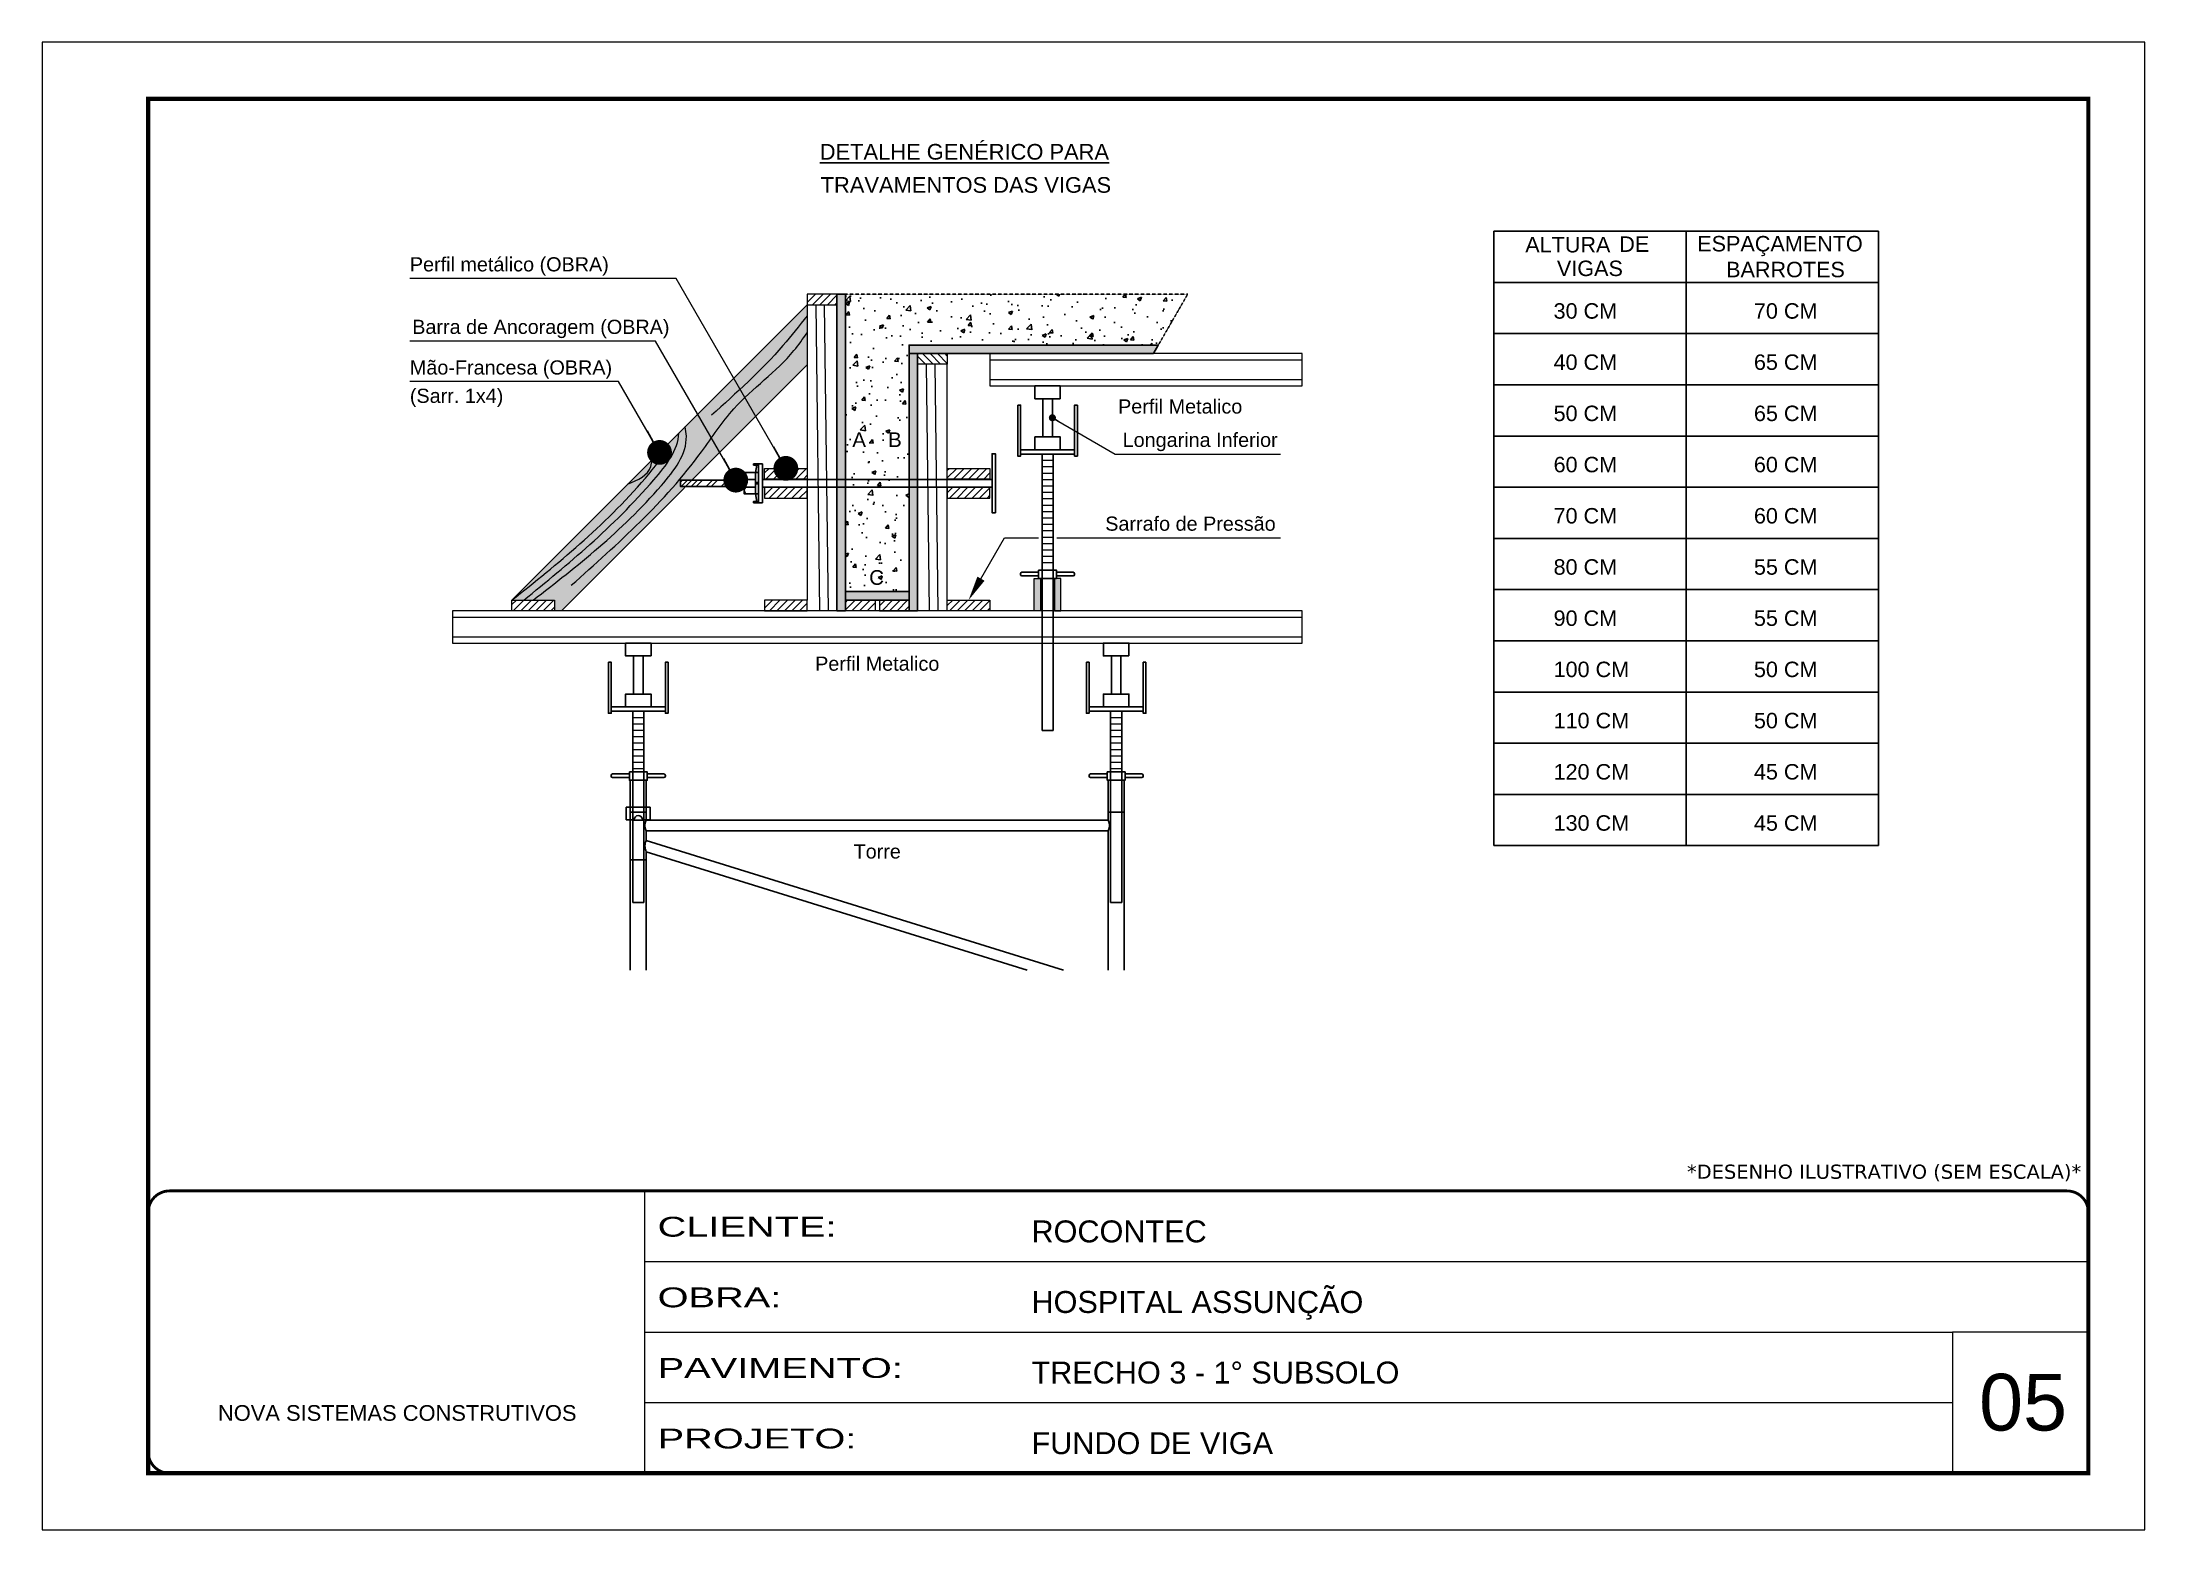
# Model space of a CAD drawing. Extents: x 2815 to 9069, y 548 to 5044.
# Drawn here: x 2815 to 4300, y 2845 to 3895 of the extents above; entities that cross this region are included whole.
import ezdxf
from ezdxf.enums import TextEntityAlignment as Align

# ---------------------------------------------------------------- set-up
doc = ezdxf.new("R2010")
doc.units = 0
for name, pattern in [('CONTINUO', [0]), ('DASHED', [0.75, 0.5, -0.25]), ('HIDDEN', [0.375, 0.25, -0.125])]:
    doc.linetypes.add(name, pattern=pattern)
doc.layers.add('BARRA DE ANCORAGEM', color=251, linetype='Continuous')
doc.layers.add('GARFOS', color=7, linetype='Continuous')
for name, color, linetype, lineweight in [('CARIMBO', 255, 'Continuous', 9), ('CONCRETO', 251, 'Continuous', 25), ('Demarcação 1', 251, 'Continuous', 9), ('Escoras', 2, 'Continuous', 25), ('Folhas', 255, 'Continuous', 9), ('Forcador', 251, 'Continuous', 25), ('Hachura', 251, 'Continuous', 9), ('Madeira', 126, 'Continuous', 18), ('Perfil Metálico', 224, 'Continuous', 18), ('SARRAFO DE PRESSAO', 251, 'DASHED', 9)]:
    doc.layers.add(name, color=color, linetype=linetype, lineweight=lineweight)
doc.layers.add('Demarcação 2', color=254, linetype='Continuous', lineweight=9, true_color=0xe0e0e0)
doc.styles.add('ARIAL', font='arial.ttf')
doc.styles.get("Standard").update_dxf_attribs({"font": 'arial.ttf'})
doc.styles.add('stylellllll', font='verdana.ttf', dxfattribs={"height": 2})
doc.styles.add('Tecnologia', font='')
doc.styles.get('Tecnologia').set_extended_font_data('Forgotten Futurist')
doc.dimstyles.new('3x', dxfattribs={"dimtxt": 10, "dimasz": 5, "dimexe": 7, "dimexo": 5, "dimgap": 4, "dimtad": 1, "dimdec": 4, "dimlfac": 0.3333333333333333, "dimdsep": 46, "dimtxsty": 'Standard', "dimblk": 'DOT', "dimcen": 0.09, "dimclrd": 1, "dimclre": 1, "dimclrt": 2, "dimadec": 0, "dimazin": 2, "dimtfac": 1, "dimtdec": 4, "dimtmove": 0, "dimatfit": 3, "dimldrblk": 'DOT', "dimfxl": 1, "dimtolj": 1, "dimtzin": 0, "dimlwd": 9, "dimlwe": 9, "dimarcsym": 0})
pattern_1 = [(45, (-1925.254075397887, 9434.49364922152), (-2.651650429449553, 2.651650429449553), [])]

msp = doc.modelspace()

# ---------------------------------------------------------------- texts
at = {"color": 0, "linetype": 'Continuous', "ltscale": 5, "style": 'ARIAL'}
for s, p in [('%%UDETALHE GENÉRICO PARA', (3466.814586735822, 3811.978515932163)), ('TRAVAMENTOS DAS VIGAS', (3467.885315502263, 3788.586212027877))]:
    msp.add_text(s, height=11.0592, dxfattribs=at).set_placement(p, align=Align.CENTER)
at = {"layer": 'CARIMBO', "style": 'ARIAL'}
for s, height, p in [('Perfil metálico (OBRA)', 10, (3075.231156563907, 3733.091202319157)), ('Barra de Ancoragem (OBRA)', 10, (3076.909358831381, 3688.974494312826)), ('Mão-Francesa (OBRA)', 10, (3075.231156563907, 3660.307738441357)), ('Longarina Inferior', 10, (3578.558564595351, 3609.199457595628)), ('Sarrafo de Pressão', 10, (3566.280338728331, 3550.087106940047)), ('05', 40, (4183.350495767689, 2915.075524483772))]:
    msp.add_text(s, height=height, dxfattribs=at).set_placement(p)
msp.add_text('(Sarr. 1x4)', height=10, dxfattribs=at).set_placement((3075.231156563907, 3650.307738441357), align=Align.TOP_LEFT)
for s, p in [('Perfil Metalico', (3619.207077518189, 3637.783463330526)), ('Perfil Metalico', (3405.267525820058, 3456.283463330526)), ('Torre', (3405.267525820728, 3323.758463330517))]:
    msp.add_text(s, height=10, dxfattribs=at).set_placement(p, align=Align.MIDDLE_CENTER)
at = {"layer": 'CARIMBO', "color": 0, "linetype": 'Continuous', "style": 'ARIAL'}
for s, p in [('A', (3392.477561290751, 3614.329026564957)), ('B', (3417.767525820058, 3614.329026564957)), ('C', (3404.807553374351, 3517.079026564964))]:
    msp.add_text(s, height=10.36799999896216, dxfattribs=at).set_placement(p, align=Align.MIDDLE_CENTER)
at = {"layer": 'CARIMBO', "style": 'stylellllll'}
msp.add_text('*DESENHO ILUSTRATIVO (SEM ESCALA)*', height=10, dxfattribs=at).set_placement((4255.490253541819, 3092.75030466346), align=Align.RIGHT)
at = {"layer": 'GARFOS', "color": 2, "ltscale": 1.5}
for s, p in [('ALTURA   ', (3862.886055688661, 3746.498338248706)), ('DE', (3929.277301471881, 3746.883041095725)), ('ESPAÇAMENTO', (3984.334495983229, 3747.193549249424)), ('VIGAS', (3885.243043491381, 3729.803958715617)), ('BARROTES', (4004.74256973172, 3728.960414366572)), ('30 CM', (3882.884119568826, 3699.730088567559)), ('70 CM', (4024.358111287202, 3699.730088567559)), ('40 CM', (3882.884119568826, 3663.594022713916)), ('65 CM', (4024.358111287202, 3663.594022713916)), ('50 CM', (3882.884119568826, 3627.457956860236)), ('65 CM', (4024.358111287202, 3627.457956860236)), ('60 CM', (3882.884119568826, 3591.321891006578)), ('60 CM', (4024.358111287202, 3591.321891006578)), ('70 CM', (3882.884119568826, 3555.18582515292)), ('60 CM', (4024.358111287202, 3555.18582515292)), ('80 CM', (3882.884119568826, 3519.049759299255)), ('55 CM', (4024.358111287202, 3519.049759299255)), ('90 CM', (3882.884119568826, 3482.91369344559)), ('55 CM', (4024.358111287202, 3482.91369344559)), ('100 CM', (3882.884119568826, 3446.777627591918)), ('50 CM', (4024.358111287202, 3446.777627591918)), ('110 CM', (3882.884119568826, 3410.641561738246)), ('50 CM', (4024.358111287202, 3410.641561738246)), ('120 CM', (3882.884119568826, 3374.505495884595)), ('45 CM', (4024.358111287202, 3374.505495884595)), ('130 CM', (3882.884119568826, 3338.369430030923)), ('45 CM', (4024.358111287202, 3338.369430030923))]:
    msp.add_text(s, height=10.91015625, dxfattribs=at).set_placement(p)

# ---------------------------------------------------------------- blocks, each defined once
blk = doc.blocks.new('9999999999')
at = {"color": 30, "linetype": 'CONTINUO'}
for p, q in [((98564.56196592061, 34230.20511460536), (98564.56196592061, 34429.44862801626)), ((98564.56196592061, 34379.63774966353), (99583.97835781069, 34379.63774966353)), ((98564.56196592061, 34329.82687131081), (99487.97835781069, 34329.82687131081)), ((99583.97835781069, 34329.82687131081), (99487.97835781069, 34329.82687131081)), ((99487.97835781069, 34329.82687131081), (99487.97835781069, 34230.20511460536)), ((98564.56196592061, 34280.01599295809), (99487.97835781069, 34280.01599295809))]:
    blk.add_line(p, q, dxfattribs=at)
at = {"color": 30, "linetype": 'CONTINUO', "const_width": 2}
blk.add_lwpolyline([(99583.97835781069, 34230.20511460536), (99583.97835781069, 34414.44862801626, 0.4142135623730951), (99568.97835781069, 34429.44862801626), (98228.97835781069, 34429.44862801626, 0.4142135623730951), (98213.97835781069, 34414.44862801626), (98213.97835781069, 34245.20511460536, 0.4142135623730951), (98228.97835781069, 34230.20511460536), (99583.97835781069, 34230.20511460536)], format="xyb", dxfattribs=at)
at = {"layer": 'Folhas'}
blk.add_lwpolyline([(98138.97835781069, 34190.20511460536), (99623.97835781069, 34190.20511460536), (99623.97835781069, 35240.20511460536), (98138.97835781069, 35240.20511460536)], close=True, dxfattribs=at)
at = {"layer": 'Folhas', "color": 30, "const_width": 3}
blk.add_lwpolyline([(98213.97835781069, 34230.20511460536), (99583.97835781069, 34230.20511460536), (99583.97835781069, 35200.20511460536), (98213.97835781069, 35200.20511460536)], close=True, dxfattribs=at)
at = {"color": 7, "linetype": 'Continuous', "ltscale": 5, "style": 'ARIAL'}
for s, height, p in [('ROCONTEC', 15.48288, (98837.6812528586, 34393.12953067552)), ('HOSPITAL ASSUNÇÃO', 15.48288, (98837.6812528586, 34343.3186523228)), ('TRECHO 3 - 1° SUBSOLO', 15.48288, (98837.6812528586, 34293.50777397008)), ('NOVA SISTEMAS CONSTRUTIVOS', 11.0592, (98263.18703214588, 34267.21182737108)), ('FUNDO DE VIGA', 15.48288, (98837.6812528586, 34243.69689561735))]:
    blk.add_text(s, height=height, dxfattribs=at).set_placement(p)
at = {"layer": 'Folhas', "color": 7, "style": 'Tecnologia', "width": 1.5}
for s, p in [('CLIENTE:', (98573.65419061291, 34397.16605924374)), ('OBRA:', (98573.65419061291, 34347.31415840245)), ('PAVIMENTO:', (98573.65419061291, 34297.50328004972)), ('PROJETO:', (98573.65419061291, 34247.692401697))]:
    blk.add_text(s, height=14, dxfattribs=at).set_placement(p)
blk = doc.blocks.new('HT20CT')
at = {"layer": 'Forcador'}
for points in [[(-4, 16), (-4, 20), (4, 20), (4, 16)], [(-1.5, 4), (-1.5, 16), (1.5, 16), (1.5, 4)], [(-4, 0), (-4, 4), (4, 4), (4, 0)]]:
    blk.add_lwpolyline(points, close=True, dxfattribs=at)
blk = doc.blocks.new('_Dot')
at = {"color": 0, "linetype": 'ByBlock', "lineweight": -2}
blk.add_line((-0.5, 0), (-1, 0), dxfattribs=at)
at = {"color": 0, "linetype": 'ByBlock', "const_width": 0.5}
blk.add_lwpolyline([(-0.25, 0, 1), (0.25, 0, 1)], format="xyb", close=True, dxfattribs=at)

# ---------------------------------------------------------------- hatches: boundary and pattern name
at = {"layer": 'CONCRETO', "linetype": 'DASHED', "ltscale": 0.3}
h = msp.add_hatch(dxfattribs=at)
h.set_pattern_fill('AR-CONC', color=256, scale=4, style=0)
h.set_pattern_definition([(49.99999999999999, (-45284.24836739633, -4235.84776627161), (28.69040730403014, -2.510085399303804), [3, -33]), (355, (-45284.24836739633, -4235.84776627161), (-5.55005334452, 30.08768534800047), [2.4, -26.4]), (100.4514, (-45281.85750019635, -4236.05693987161), (23.14037526856086, 27.57758168243814), [2.549607599999979, -28.04568447999983]), (46.18420000000001, (-45284.24836739633, -4227.84776627161), (42.68964194502578, -6.620760573160723), [4.499999999999978, -49.49999999999982]), (96.63559999999997, (-45280.69089759633, -4228.39949855161), (37.38650822194813, 38.96471483601767), [3.824411519999989, -42.06851999999982]), (351.1842, (-45284.24836739633, -4227.84776627161), (37.38647780534509, 38.96474403701298), [3.6, -39.6]), (21, (-45280.24836739633, -4229.84776627161), (23.87628208473847, -16.10475562661355), [3, -33]), (326.0000000000001, (-45280.24836739633, -4229.84776627161), (9.732613276863269, 29.00600180187412), [2.4, -26.4]), (71.4514, (-45278.25867807635, -4231.189830511611), (33.6089051432596, 12.9012198683981), [2.5496076, -28.04568448]), (37.5, (-45284.24836739633, -4235.84776627161), (0.4863942126916267, 13.31575415325246), [0, -26.08, 0, -26.8, 0, -26.5]), (7.5, (-45284.24836739633, -4235.84776627161), (10.52278149768594, 15.77646847529441), [0, -15.28, 0, -25.48, 0, -10.1]), (327.5, (-45293.16836739631, -4235.84776627161), (21.35289744689636, -0.902194869375192), [0, -10, 0, -31.2, 0, -41.4]), (317.5, (-45297.16836739631, -4235.84776627161), (23.32744677369545, 4.004199293292706), [0, -13, 0, -20.72, 0, -29.4])])
h.paths.add_polyline_path([(3382.767525820058, 3717.07902656495), (3382.767525820058, 3507.079026564964), (3427.767525820058, 3507.079026564964), (3427.767525820087, 3681.079026564957), (3603.761580054936, 3681.079026564942), (3624.546189745739, 3717.07902656495)])
h.paths.add_polyline_path([(3410.34514110049, 3606.553026565737), (3425.189910539626, 3606.553026565737), (3425.189910539626, 3622.105026564176), (3410.34514110049, 3622.105026564176)], flags=24)
h.paths.add_polyline_path([(3385.033959654389, 3606.553026565737), (3399.921162927142, 3606.553026565737), (3399.921162927142, 3622.105026564176), (3385.033959654389, 3622.105026564176)], flags=24)
h.paths.add_polyline_path([(3396.897179568882, 3509.037815106015), (3412.717927179849, 3509.037815106015), (3412.717927179849, 3525.120238023913), (3396.897179568882, 3525.120238023913)], flags=24)
at = {"layer": 'Demarcação 1'}
for points in [[(3382.767525820058, 3717.07902656495), (3376.767525820058, 3717.07902656495), (3376.767525820058, 3493.579026564964), (3382.767525820058, 3493.579026564964)], [(3603.761580054936, 3681.079026564942), (3427.767525820087, 3681.079026564942), (3427.767525820087, 3675.079026564957), (3600.297478439807, 3675.079026564957)], [(3433.767525820058, 3675.079026564957), (3427.767525820058, 3675.079026564957), (3427.767525820058, 3493.579026564964), (3433.767525820058, 3493.579026564964)], [(3427.767525820058, 3507.079026564964), (3382.767525820058, 3507.079026564964), (3382.767525820058, 3501.079026564964), (3427.767525820058, 3501.079026564964)]]:
    msp.add_hatch(color=256, dxfattribs=at).paths.add_polyline_path(points)
at = {"layer": 'Demarcação 2'}
msp.add_hatch(color=256, dxfattribs=at).paths.add_polyline_path([(3355.767525820087, 3667.152619693757), (3355.767525820087, 3709.57902656495), (3147.284439324311, 3501.095940069202), (3177.352093341553, 3501.095940069202), (3177.352093341553, 3493.579026564964), (3182.193932691265, 3493.579026564964), (3269.984682307604, 3581.369776181296), (3266.311231833676, 3581.369776181296), (3266.311231833676, 3585.788276948691), (3274.403183075014, 3585.788276948691)])
at = {"layer": 'Hachura'}
h = msp.add_hatch(dxfattribs=at)
h.set_pattern_fill('ANSI31', color=256, scale=30, style=0)
h.set_pattern_definition(pattern_1)
h.paths.add_polyline_path([(3355.767525820087, 3717.07902656495), (3376.767525820058, 3717.07902656495), (3376.767525820058, 3709.57902656495), (3355.767525820087, 3709.57902656495)])
h = msp.add_hatch(dxfattribs=at)
h.set_pattern_fill('ANSI31', color=256, scale=30, style=0)
h.set_pattern_definition([(135, (10916.65696497183, 7990.188706842114), (2.651650429449553, 2.651650429449553), [])])
h.paths.add_polyline_path([(3433.767525820058, 3675.079026564957), (3454.767525820058, 3675.079026564957), (3454.767525820058, 3667.579026564957), (3433.767525820058, 3667.579026564957)])
h = msp.add_hatch(dxfattribs=at)
h.set_pattern_fill('ANSI31', color=256, scale=30, style=0)
h.set_pattern_definition(pattern_1)
h.paths.add_polyline_path([(3355.767525820087, 3586.585791966697), (3355.767525820087, 3594.102705470935), (3325.699871802845, 3594.102705470935), (3325.699871802845, 3586.585791966697)])
h = msp.add_hatch(dxfattribs=at)
h.set_pattern_fill('ANSI31', color=256, scale=30, style=0)
h.set_pattern_definition(pattern_1)
h.paths.add_polyline_path([(3484.835179837272, 3586.585791966704), (3484.835179837272, 3594.102705470942), (3454.767525820029, 3594.102705470942), (3454.767525820029, 3586.585791966704)])
h = msp.add_hatch(dxfattribs=at)
h.set_pattern_fill('ANSI32', color=256, scale=20, angle=90, style=0)
h.set_pattern_definition([(45.00000000000001, (11922.83890432052, -5390.750484855495), (5.303300858899107, -5.303300858899106), []), (45.00000000000001, (11922.83890432052, -5387.214950955494), (5.303300858899107, -5.303300858899106), [])])
h.paths.add_polyline_path([(3266.311231833676, 3581.369776181296), (3266.311231833676, 3585.788276948698), (3311.311231833734, 3585.788276948698), (3311.311231833734, 3581.369776181296)])
h = msp.add_hatch(dxfattribs=at)
h.set_pattern_fill('ANSI31', color=256, scale=30, style=0)
h.set_pattern_definition(pattern_1)
h.paths.add_polyline_path([(3325.699871802845, 3573.055347658971), (3355.767525820087, 3573.055347658971), (3355.767525820087, 3580.572261163209), (3325.699871802845, 3580.572261163209)])
h = msp.add_hatch(dxfattribs=at)
h.set_pattern_fill('ANSI31', color=256, scale=30, style=0)
h.set_pattern_definition(pattern_1)
h.paths.add_polyline_path([(3454.767525820029, 3573.055347658979), (3484.835179837272, 3573.055347658979), (3484.835179837272, 3580.572261163217), (3454.767525820029, 3580.572261163217)])
h = msp.add_hatch(dxfattribs=at)
h.set_pattern_fill('ANSI31', color=256, scale=30, style=0)
h.set_pattern_definition([(45, (-2103.669507876421, 9341.48688381978), (-2.651650429449553, 2.651650429449553), [])])
h.paths.add_polyline_path([(3177.352093341553, 3493.579026564964), (3177.352093341553, 3501.095940069202), (3147.284439324311, 3501.095940069202), (3147.284439324311, 3493.579026564964)])
h = msp.add_hatch(dxfattribs=at)
h.set_pattern_fill('ANSI31', color=256, scale=30, style=0)
h.set_pattern_definition(pattern_1)
h.paths.add_polyline_path([(3325.767525820087, 3493.579026564964), (3355.767525820087, 3493.579026564964), (3355.767525820087, 3501.079026564964), (3325.767525820087, 3501.079026564964)])
h = msp.add_hatch(dxfattribs=at)
h.set_pattern_fill('ANSI31', color=256, scale=30, style=0)
h.set_pattern_definition(pattern_1)
h.paths.add_polyline_path([(3382.767525820058, 3501.079026564964), (3403.767525820029, 3501.079026564964), (3403.767525820029, 3493.579026564964), (3382.767525820058, 3493.579026564964)])
h = msp.add_hatch(dxfattribs=at)
h.set_pattern_fill('ANSI31', color=256, scale=30, style=0)
h.set_pattern_definition(pattern_1)
h.paths.add_polyline_path([(3427.767525820058, 3493.579026564964), (3427.767525820058, 3501.079026564964), (3406.767525820087, 3501.079026564964), (3406.767525820087, 3493.579026564964)])
h = msp.add_hatch(dxfattribs=at)
h.set_pattern_fill('ANSI31', color=256, scale=30, style=0)
h.set_pattern_definition(pattern_1)
h.paths.add_polyline_path([(3484.767525820029, 3501.079026564964), (3454.767525820029, 3501.079026564964), (3454.767525820029, 3493.579026564964), (3484.767525820029, 3493.579026564964)])
at = {"layer": 'Perfil Metálico'}
for points in [[(3516.128009244942, 3493.579026564964), (3520.628009244942, 3493.579026564964), (3520.628009244942, 3516.379026564967), (3516.128009244942, 3516.379026564967)], [(3530.503009244942, 3493.579026564964), (3535.003009244942, 3493.579026564964), (3535.003009244942, 3516.379026564967), (3530.503009244942, 3516.379026564967)]]:
    msp.add_hatch(color=256, dxfattribs=at).paths.add_polyline_path(points)

# ---------------------------------------------------------------- linework, layer by layer
for points in [[(3382.767525820058, 3717.07902656495), (3376.767525820058, 3717.07902656495), (3376.767525820058, 3493.579026564964), (3382.767525820058, 3493.579026564964)], [(3603.761580054936, 3681.079026564942), (3427.767525820087, 3681.079026564942), (3427.767525820087, 3675.079026564957), (3600.297478439807, 3675.079026564957)], [(3433.767525820058, 3675.079026564957), (3427.767525820058, 3675.079026564957), (3427.767525820058, 3493.579026564964), (3433.767525820058, 3493.579026564964)], [(3427.767525820058, 3507.079026564964), (3382.767525820058, 3507.079026564964), (3382.767525820058, 3501.079026564964), (3427.767525820058, 3501.079026564964)]]:
    msp.add_lwpolyline(points, close=True)
at = {"layer": 'BARRA DE ANCORAGEM'}
for p, q in [((3319.195614121443, 3591.090477869541), (3320.359759763433, 3596.392678790421)), ((3321.524630817319, 3597.276378943899), (3321.524630817319, 3569.881674186059)), ((3454.759156502402, 3586.242571105483), (3355.767525820087, 3586.242571105476)), ((3454.759156502402, 3580.915482024438), (3355.767525820087, 3580.915482024438)), ((3319.195614121443, 3576.067575260409), (3320.359759763433, 3570.765374339536))]:
    msp.add_line(p, q, dxfattribs=at)
at = {"layer": 'BARRA DE ANCORAGEM', "linetype": 'HIDDEN'}
for p, q in [((3355.767525820087, 3586.242571105476), (3324.199871802845, 3586.242571105476)), ((3355.767525820087, 3580.915482024438), (3324.199871802845, 3580.915482024438)), ((3454.759156502402, 3586.242571105483), (3486.335179837272, 3586.242571105483)), ((3454.759156502402, 3580.915482024438), (3486.335179837272, 3580.915482024438))]:
    msp.add_line(p, q, dxfattribs=at)
at = {"layer": 'BARRA DE ANCORAGEM', "flags": 128}
for points in [[(3321.524630817261, 3597.276378943913), (3317.965689678207, 3597.276378943848), (3317.965689678207, 3596.392678790421), (3321.524630817261, 3596.392678790421)], [(3324.199871802845, 3569.881674186037), (3324.199871802845, 3597.276378943913), (3321.524630817261, 3597.276378943913), (3321.524630817261, 3569.881674186037)], [(3488.734999285978, 3562.776556376078), (3488.734999285978, 3604.381496753858), (3486.335179837272, 3604.381496753843), (3486.335179837272, 3562.776556376078)], [(3311.311231833734, 3585.788276948698), (3266.311231833676, 3585.788276948691), (3266.311231833676, 3581.369776181296), (3311.311231833734, 3581.369776181296)], [(3321.524630817261, 3591.090477869541), (3319.195614121443, 3591.090477869541), (3319.195614121443, 3576.067575260409), (3321.524630817261, 3576.067575260409)], [(3321.524630817261, 3570.765374339529), (3317.965689678207, 3570.765374339529), (3317.965689678207, 3569.881674186037), (3321.524630817261, 3569.881674186037)]]:
    msp.add_lwpolyline(points, close=True, dxfattribs=at)
for points in [[(3319.195614121443, 3586.230127025411), (3313.078632140645, 3586.230127025411, -0.7297960342994486), (3313.078632140645, 3591.090477869541, -0.7297960342994486)], [(3319.195614121443, 3580.927926104532), (3313.078632140645, 3580.927926104532, -0.6666666666662623), (3313.078632140645, 3586.230127025411, -0.6666666666662623)]]:
    msp.add_lwpolyline(points, format="xyb", dxfattribs=at)
for points in [[(3319.195614121443, 3576.067575260409), (3311.311231833676, 3576.067575260409), (3311.311231833676, 3591.090477869541), (3319.195614121443, 3591.090477869541)], [(3319.195614121443, 3583.137176488265), (3321.524630817261, 3583.137176488265), (3321.524630817261, 3584.020876641728), (3319.195614121443, 3584.020876641728), (3319.195614121443, 3583.137176488265), (3319.195614121443, 3584.020876641728)]]:
    msp.add_lwpolyline(points, dxfattribs=at)
at = {"layer": 'BARRA DE ANCORAGEM'}
msp.add_arc((3313.856834862291, 3578.497750682488), 2.551735107341757, 107.7563605991619, 252.2436393992499, dxfattribs=at)
at = {"layer": 'CONCRETO', "linetype": 'DASHED', "ltscale": 0.3}
for p, q in [((3624.546189745768, 3717.07902656495), (3382.767525820058, 3717.07902656495)), ((3624.546189745768, 3717.079026564957), (3603.761580054936, 3681.079026564942))]:
    msp.add_line(p, q, dxfattribs=at)
at = {"layer": 'Escoras'}
for p, q in [((3531.190509244942, 3516.379026564967), (3519.940509244942, 3516.379026564967)), ((3230.892525820669, 3374.029026565121), (3230.892525820669, 3239.934839649949)), ((3242.142525820058, 3374.029026565121), (3230.892525820058, 3374.029026565121)), ((3242.142525820058, 3351.529026565121), (3242.142525820058, 3374.029026565121)), ((3579.642525820058, 3374.029026564954), (3568.392525820058, 3374.029026564954)), ((3568.392525820058, 3374.029026564954), (3568.392525820058, 3351.529026564954)), ((3579.642525820669, 3374.029026564954), (3579.642525820669, 3239.934839649949)), ((3228.080025820058, 3354.904026565129), (3244.955025820058, 3354.904026565129)), ((3228.080025820058, 3346.129026565134), (3228.080025820058, 3354.904026565129)), ((3228.080025820058, 3346.129026565134), (3233.592525820041, 3346.129026565134)), ((3230.892525820058, 3351.529026564954), (3242.142525820058, 3351.529026564954)), ((3240.455025820058, 3354.881571796142), (3232.580025820058, 3354.881571796142)), ((3240.455025820058, 3345.848571796131), (3232.580025820058, 3345.848571796131)), ((3239.442525820047, 3346.129026565134), (3244.955025820058, 3346.129026565134)), ((3242.142525820058, 3345.904026564954), (3242.142525820058, 3351.529026564954)), ((3568.392525820058, 3345.904026564954), (3242.142525820058, 3345.904026564954)), ((3244.955025820058, 3354.904026565129), (3244.955025820058, 3346.12902656512)), ((3568.392525820058, 3351.529026564954), (3579.642525820058, 3351.529026564954)), ((3568.392525820058, 3345.904026564954), (3568.392525820058, 3351.529026564954)), ((3568.392525821368, 3338.254026564945), (3242.142525820058, 3338.254026564945)), ((3242.142525819156, 3331.898819860276), (3242.142525820058, 3338.254026564945)), ((3536.908579729552, 3239.934839649957), (3242.142525820058, 3331.413959832863)), ((3568.392525820058, 3239.934839649949), (3568.392525820058, 3338.254026564807)), ((3230.892525820058, 3317.779026564954), (3242.142525820058, 3317.779026564954)), ((3511.098794764457, 3239.934839649957), (3242.142525820058, 3323.404026567479)), ((3242.142525820058, 3317.779026564954), (3242.142525820058, 3323.404026567479)), ((3242.142525820058, 3317.779026564954), (3242.142525820058, 3239.934839649949))]:
    msp.add_line(p, q, dxfattribs=at)
for centre, radius, start, end in [((3236.517525820058, 3346.129026565134), 2.925, 0, 180), ((3249.712134565631, 3342.079026566077), 8.481132092454251, 153.1920676126883, 206.8079323886284), ((3560.822917074486, 3342.079026566077), 8.481132092454251, 333.1920676113716, 26.80793238731166), ((3251.554093128038, 3327.651423215474), 10.32559816562314, 155.7105643702052, 204.2894356477361)]:
    msp.add_arc(centre, radius, start, end, dxfattribs=at)
at = {"layer": 'Forcador', "linetype": 'Continuous'}
for p, q in [((3506.440509244942, 3607.279048332189), (3544.690509244942, 3607.279048332189)), ((3506.440509244942, 3604.129048332195), (3544.690509244942, 3604.129048332195)), ((3521.628009244942, 3604.129048332195), (3521.628009244942, 3493.579026564964)), ((3529.503009244942, 3604.129048332195), (3529.503009244942, 3493.579026564964)), ((3506.440509244942, 3519.754026564974), (3506.440509244942, 3519.30402656497)), ((3507.453009244953, 3520.766526564971), (3519.265509244953, 3520.766526564971)), ((3531.865509244959, 3520.766526564971), (3543.678009244959, 3520.766526564971)), ((3544.690509244942, 3519.754026564974), (3544.690509244942, 3519.30402656497)), ((3507.453009244953, 3518.29152656498), (3519.265509244953, 3518.291526564966)), ((3531.865509244959, 3518.291526564966), (3543.678009244959, 3518.291526564966)), ((3521.628009244942, 3470.779026564961), (3521.628009244942, 3409.129048332195)), ((3529.503009244942, 3470.779026564961), (3529.503009244942, 3409.129048332195)), ((3217.392525820058, 3425.779048332364), (3255.642525820058, 3425.779048332364)), ((3217.392525820058, 3422.629048332355), (3255.642525820058, 3422.629048332355)), ((3232.580025820058, 3422.629048332355), (3232.580025820058, 3287.629048332355)), ((3240.455025820058, 3422.629048332355), (3240.455025820058, 3287.629048332355)), ((3554.892525820058, 3425.779048332204), (3593.142525820058, 3425.779048332204)), ((3554.892525820058, 3422.629048332202), (3593.142525820058, 3422.629048332202)), ((3570.080025820058, 3422.629048332202), (3570.080025820058, 3287.629048332202)), ((3577.955025820058, 3422.629048332202), (3577.955025820058, 3287.629048332202)), ((3521.628009244942, 3409.129048332195), (3529.503009244942, 3409.129048332195)), ((3217.392525820058, 3377.404026565129), (3217.392525820058, 3376.954026565124)), ((3218.405025820041, 3378.416526565133), (3230.217525820041, 3378.416526565133)), ((3218.405025820041, 3375.941526565134), (3230.217525820041, 3375.94152656512)), ((3242.817525820076, 3378.416526565133), (3254.630025820076, 3378.416526565133)), ((3242.817525820076, 3375.94152656512), (3254.630025820076, 3375.94152656512)), ((3255.642525820058, 3377.404026565129), (3255.642525820058, 3376.954026565124)), ((3554.892525820058, 3377.404026564969), (3554.892525820058, 3376.954026564964)), ((3555.905025820041, 3378.416526564958), (3567.717525820041, 3378.416526564958)), ((3555.905025820041, 3375.941526564967), (3567.717525820041, 3375.94152656496)), ((3580.317525820076, 3378.416526564958), (3592.130025820076, 3378.416526564958)), ((3580.317525820076, 3375.94152656496), (3592.130025820076, 3375.94152656496)), ((3593.142525820058, 3377.404026564969), (3593.142525820058, 3376.954026564964)), ((3232.580025820058, 3287.629048332355), (3240.455025820058, 3287.629048332355)), ((3570.080025820058, 3287.629048332202), (3577.955025820058, 3287.629048332202))]:
    msp.add_line(p, q, dxfattribs=at)
at = {"layer": 'Forcador', "linetype": 'HIDDEN'}
for p, q in [((3521.628009244942, 3493.579026564964), (3521.628009244942, 3470.779026564961)), ((3529.503009244942, 3493.579026564964), (3529.503009244942, 3470.779026564961))]:
    msp.add_line(p, q, dxfattribs=at)
at = {"layer": 'Forcador', "linetype": 'Continuous'}
for points in [[(3504.528009244965, 3638.779048332189), (3504.528009244965, 3602.779048332189), (3506.440509244942, 3602.779048332189), (3506.440509244942, 3638.779048332189)], [(3546.603009244948, 3638.779048332189), (3546.603009244948, 3602.779048332189), (3544.690509244942, 3602.779048332189), (3544.690509244942, 3638.779048332189)], [(3519.265509244953, 3522.22902656498), (3519.265509244953, 3516.379026564974), (3531.865509244959, 3516.379026564974), (3531.865509244959, 3522.22902656498)], [(3215.480025820052, 3457.279048332364), (3215.480025820052, 3421.279048332364), (3217.392525820058, 3421.279048332364), (3217.392525820058, 3457.279048332364)], [(3257.555025820064, 3457.279048332364), (3257.555025820064, 3421.279048332364), (3255.642525820058, 3421.279048332364), (3255.642525820058, 3457.279048332364)], [(3552.980025820052, 3457.279048332204), (3552.980025820052, 3421.279048332204), (3554.892525820058, 3421.279048332204), (3554.892525820058, 3457.279048332204)], [(3595.055025820064, 3457.279048332204), (3595.055025820064, 3421.279048332204), (3593.142525820058, 3421.279048332204), (3593.142525820058, 3457.279048332204)], [(3230.217525820041, 3379.879026565134), (3230.217525820041, 3374.029026565129), (3242.817525820076, 3374.029026565129), (3242.817525820076, 3379.879026565134)], [(3567.717525820041, 3379.879026564967), (3567.717525820041, 3374.029026564969), (3580.317525820076, 3374.029026564969), (3580.317525820076, 3379.879026564967)]]:
    msp.add_lwpolyline(points, close=True, dxfattribs=at)
for centre, start, end in [((3507.453009244953, 3519.754026564974), 90, 180), ((3543.678009244959, 3519.754026564974), 0, 90), ((3507.453009244953, 3519.30402656497), 180, 270), ((3543.678009244959, 3519.30402656497), 270, 0), ((3218.405025820041, 3377.404026565129), 90, 180), ((3218.405025820041, 3376.954026565124), 180, 270), ((3254.630025820076, 3377.404026565129), 0, 90), ((3254.630025820076, 3376.954026565124), 270, 0), ((3555.905025820041, 3377.404026564969), 90, 180), ((3555.905025820041, 3376.954026564964), 180, 270), ((3592.130025820076, 3377.404026564969), 0, 90), ((3592.130025820076, 3376.954026564964), 270, 0)]:
    msp.add_arc(centre, 1.0125, start, end, dxfattribs=at)
at = {"layer": 'GARFOS', "color": 2, "ltscale": 1.5}
for p, q in [((3840.688918267111, 3327.833163645549), (3840.688918267111, 3761.46595388953)), ((3840.688918267111, 3761.46595388953), (4112.23015817432, 3761.46595388953)), ((3976.459538220686, 3761.46595388953), (3976.459538220686, 3327.833163645549)), ((4112.23015817432, 3761.46595388953), (4112.23015817432, 3327.833163645549)), ((3840.688918267111, 3725.329888035857), (4112.23015817432, 3725.329888035857)), ((3840.688918267111, 3725.329888035857), (4112.23015817432, 3725.329888035857)), ((3840.688918267111, 3689.193822182214), (4112.23015817432, 3689.193822182214)), ((3840.688918267111, 3653.057756328534), (4112.23015817432, 3653.057756328534)), ((3840.688918267111, 3616.921690474877), (4112.23015817432, 3616.921690474877)), ((3840.688918267111, 3580.785624621204), (4112.23015817432, 3580.785624621204)), ((3840.688918267111, 3544.649558767554), (4112.23015817432, 3544.649558767554)), ((3840.688918267111, 3508.513492913889), (4112.23015817432, 3508.513492913889)), ((3840.688918267111, 3472.377427060216), (4112.23015817432, 3472.377427060216)), ((3840.688918267111, 3436.241361206544), (4112.23015817432, 3436.241361206544)), ((3840.688918267111, 3400.105295352872), (4112.23015817432, 3400.105295352872)), ((3840.688918267111, 3363.969229499199), (4112.23015817432, 3363.969229499199)), ((3840.688918267111, 3327.833163645549), (4112.23015817432, 3327.833163645549))]:
    msp.add_line(p, q, dxfattribs=at)
at = {"layer": 'Hachura'}
for p, q in [((3364.792557956735, 3493.579026564964), (3362.090981527432, 3709.57902656495)), ((3370.792557956735, 3493.579026564964), (3368.090981527432, 3709.57902656495)), ((3442.267251428824, 3493.579026564964), (3440.090981527432, 3667.579026564957)), ((3448.267251428824, 3493.579026564964), (3446.090981527432, 3667.579026564957)), ((3529.503009244942, 3599.612571795967), (3521.628009244942, 3599.612571795967)), ((3529.503009244942, 3595.096071795969), (3521.628009244942, 3595.096071795969)), ((3529.503009244942, 3590.579571795971), (3521.628009244942, 3590.579571795971)), ((3529.503009244942, 3586.063071795973), (3521.628009244942, 3586.063071795973)), ((3529.503009244942, 3581.546571795975), (3521.628009244942, 3581.546571795975)), ((3529.503009244942, 3577.030071795977), (3521.628009244942, 3577.030071795977)), ((3529.503009244942, 3572.51357179598), (3521.628009244942, 3572.51357179598)), ((3529.503009244942, 3567.997071795982), (3521.628009244942, 3567.997071795982)), ((3529.503009244942, 3563.480571795984), (3521.628009244942, 3563.480571795984)), ((3529.503009244942, 3558.964071795986), (3521.628009244942, 3558.964071795986)), ((3529.503009244942, 3554.447571795988), (3521.628009244942, 3554.447571795988)), ((3529.503009244942, 3549.93107179599), (3521.628009244942, 3549.93107179599)), ((3529.503009244942, 3545.414571795992), (3521.628009244942, 3545.414571795992)), ((3529.503009244942, 3540.898071795994), (3521.628009244942, 3540.898071795994)), ((3529.503009244942, 3536.381571795996), (3521.628009244942, 3536.381571795996)), ((3529.503009244942, 3531.865071795998), (3521.628009244942, 3531.865071795998)), ((3529.503009244942, 3527.348571796), (3521.628009244942, 3527.348571796)), ((3240.455025820058, 3418.112571796134), (3232.580025820058, 3418.112571796134)), ((3577.955025820058, 3418.112571795981), (3570.080025820058, 3418.112571795981)), ((3240.455025820058, 3413.596071796136), (3232.580025820058, 3413.596071796136)), ((3240.455025820058, 3409.079571796138), (3232.580025820058, 3409.079571796138)), ((3240.455025820058, 3404.563071796141), (3232.580025820058, 3404.563071796141)), ((3577.955025820058, 3413.596071795984), (3570.080025820058, 3413.596071795984)), ((3577.955025820058, 3409.079571795986), (3570.080025820058, 3409.079571795986)), ((3577.955025820058, 3404.563071795988), (3570.080025820058, 3404.563071795988)), ((3240.455025820058, 3400.046571796143), (3232.580025820058, 3400.046571796143)), ((3240.455025820058, 3395.53007179613), (3232.580025820058, 3395.53007179613)), ((3240.455025820058, 3391.013571796132), (3232.580025820058, 3391.013571796132)), ((3240.455025820058, 3386.497071796134), (3232.580025820058, 3386.497071796134)), ((3577.955025820058, 3400.04657179599), (3570.080025820058, 3400.04657179599)), ((3577.955025820058, 3395.530071795977), (3570.080025820058, 3395.530071795977)), ((3577.955025820058, 3391.01357179598), (3570.080025820058, 3391.01357179598)), ((3577.955025820058, 3386.497071795982), (3570.080025820058, 3386.497071795982)), ((3240.455025820058, 3381.980571796136), (3232.580025820058, 3381.980571796136)), ((3577.955025820058, 3381.980571795984), (3570.080025820058, 3381.980571795984))]:
    msp.add_line(p, q, dxfattribs=at)
at = {"layer": 'Hachura', "color": 1}
for p, q in [((3478.517525820029, 3516.23447113119), (3495.175602871106, 3545.087106940047)), ((3495.175602871106, 3545.087106940047), (3519.128009244942, 3545.087106940047)), ((3532.003009244942, 3545.087106940047), (3690.112994635969, 3545.087106940047))]:
    msp.add_line(p, q, dxfattribs=at)
at = {"layer": 'Hachura'}
for points, knots in [([(3355.767525820087, 3701.782129731613), (3350.191369385105, 3694.696681829275), (3330.045907403284, 3669.098472201362), (3305.729424924365, 3647.313854391033), (3288.143615108766, 3631.559102606924)], [0, 0, 0, 0, 27.02094781870451, 97.62091206399077, 97.62091206399077, 97.62091206399077, 97.62091206399077]), ([(3189.248989981974, 3511.586727534953), (3222.209831065042, 3540.947358624645), (3264.731274707646, 3578.824317439054), (3306.356381909229, 3643.428286027287), (3338.366507829848, 3665.138333715659), (3352.764626574997, 3685.458318851515), (3355.767525820087, 3689.696293902614)], [0, 0, 0, 0, 131.5456656631899, 169.7017255970352, 228.6938412702256, 244.2396040894818, 244.2396040894818, 244.2396040894818, 244.2396040894818]), ([(3162.318266332932, 3501.095940069202), (3193.346173213404, 3525.128267274937), (3234.355309184681, 3556.891446721195), (3272.380287284752, 3606.02989736941), (3270.069966599594, 3621.291658342484), (3269.729466855493, 3623.540967600385)], [0, 0, 0, 0, 121.3907721306536, 160.4404286483551, 167.1904828153767, 167.1904828153767, 167.1904828153767, 167.1904828153767]), ([(3147.284439324311, 3501.095940069202), (3179.515958840635, 3526.828982905457), (3218.737238281578, 3558.142519440285), (3254.433711357208, 3602.718970515264), (3257.452784092715, 3611.264284837585)], [0, 0, 0, 0, 127.7419890025806, 155.4442459493314, 155.4442459493314, 155.4442459493314, 155.4442459493314]), ([(3155.63033477333, 3501.095940069202), (3186.984027278199, 3526.574158001634), (3227.640597016111, 3559.611955511669), (3264.721160135665, 3606.990186976081), (3265.212879108873, 3619.024379853728)], [0, 0, 0, 0, 125.1825811556602, 162.3251978992898, 162.3251978992898, 162.3251978992898, 162.3251978992898]), ([(3229.02782303371, 3582.839323778587), (3236.226972413273, 3586.001132650306), (3245.004181302579, 3589.856012646811), (3245.966585284559, 3598.412704567848), (3246.139616458266, 3599.951117203143)], [0, 0, 0, 0, 20.66359293472132, 25.19306962937832, 25.19306962937832, 25.19306962937832, 25.19306962937832])]:
    msp.add_open_spline(points, degree=3, knots=knots, dxfattribs=at)
at = {"layer": 'Hachura', "color": 1}
msp.add_solid([(3481.043433247742, 3514.776137797854), (3469.767525820029, 3501.079026564964), (3475.991618392316, 3517.692804464526)], dxfattribs=at)
at = {"layer": 'Madeira'}
for p, q in [((3355.767525820087, 3709.57902656495), (3147.284439324311, 3501.095940069202)), ((3355.767525820087, 3709.57902656495), (3355.767525820087, 3501.079026564964)), ((3355.767525820087, 3667.152619693757), (3182.193932691265, 3493.579026564964)), ((3454.767525820029, 3501.079026564964), (3454.767525820058, 3667.579026564957))]:
    msp.add_line(p, q, dxfattribs=at)
for points in [[(3355.767525820087, 3709.57902656495), (3376.767525820058, 3709.57902656495), (3376.767525820058, 3717.07902656495), (3355.767525820087, 3717.07902656495)], [(3454.767525820058, 3667.579026564957), (3433.767525820087, 3667.579026564957), (3433.767525820087, 3675.079026564957), (3454.767525820058, 3675.079026564957)], [(3325.699871802845, 3594.102705470935), (3355.767525820087, 3594.102705470935), (3355.767525820087, 3586.585791966697), (3325.699871802845, 3586.585791966697)], [(3454.767525820029, 3594.102705470942), (3484.835179837272, 3594.102705470942), (3484.835179837272, 3586.585791966704), (3454.767525820029, 3586.585791966704)], [(3325.699871802845, 3573.055347658971), (3355.767525820087, 3573.055347658971), (3355.767525820087, 3580.572261163209), (3325.699871802845, 3580.572261163209)], [(3454.767525820029, 3573.055347658979), (3484.835179837272, 3573.055347658979), (3484.835179837272, 3580.572261163217), (3454.767525820029, 3580.572261163217)], [(3147.284439324311, 3501.095940069202), (3177.352093341553, 3501.095940069202), (3177.352093341553, 3493.579026564964), (3147.284439324311, 3493.579026564964)], [(3325.767525820087, 3493.579026564964), (3355.767525820087, 3493.579026564964), (3355.767525820087, 3501.079026564964), (3325.767525820087, 3501.079026564964)], [(3403.767525820029, 3493.579026564964), (3382.767525820058, 3493.579026564964), (3382.767525820058, 3501.079026564964), (3403.767525820029, 3501.079026564964)], [(3406.767525820087, 3493.579026564964), (3427.767525820058, 3493.579026564964), (3427.767525820058, 3501.079026564964), (3406.767525820087, 3501.079026564964)], [(3484.767525820029, 3493.579026564964), (3454.767525820029, 3493.579026564964), (3454.767525820029, 3501.079026564964), (3484.767525820029, 3501.079026564964)]]:
    msp.add_lwpolyline(points, close=True, dxfattribs=at)
at = {"layer": 'Perfil Metálico'}
for p, q in [((3484.767525820058, 3670.579026564957), (3705.267525820058, 3670.579026564964)), ((3484.767525820058, 3656.779026564954), (3705.267525820058, 3656.779026564961)), ((3105.267525820058, 3489.079026564964), (3705.267525820058, 3489.079026564964)), ((3105.267525820058, 3475.279026564961), (3705.267525820058, 3475.279026564961))]:
    msp.add_line(p, q, dxfattribs=at)
for points in [[(3484.767525820058, 3652.279026564954), (3705.267525820058, 3652.279026564961), (3705.267525820058, 3675.079026564964), (3484.767525820058, 3675.079026564957)], [(3520.628009244942, 3493.579026564964), (3516.128009244942, 3493.579026564964), (3516.128009244942, 3516.379026564967), (3520.628009244942, 3516.379026564967)], [(3530.503009244942, 3493.579026564964), (3535.003009244942, 3493.579026564964), (3535.003009244942, 3516.379026564967), (3530.503009244942, 3516.379026564967)], [(3105.267525820058, 3470.779026564961), (3705.267525820058, 3470.779026564961), (3705.267525820058, 3493.579026564964), (3105.267525820058, 3493.579026564964)]]:
    msp.add_lwpolyline(points, close=True, dxfattribs=at)

# ---------------------------------------------------------------- block references
at = {"layer": 'Forcador', "linetype": 'Continuous', "xscale": -2.25, "yscale": 2.25, "zscale": 2.25}
for p in [(3525.565509244942, 3607.279048332189), (3574.017525820058, 3425.779048332204)]:
    msp.add_blockref('HT20CT', p, dxfattribs=at)
at = {"layer": 'Forcador', "xscale": -2.25, "yscale": 2.25, "zscale": 2.25}
msp.add_blockref('HT20CT', (3236.517525820058, 3425.779048332364), dxfattribs=at)
at = {"layer": 'SARRAFO DE PRESSAO', "color": 6, "linetype": 'ByBlock'}
msp.add_blockref('9999999999', (-95323.48810275063, -31345.27342974252), dxfattribs=at)

msp.set_redraw_order([(e.dxf.handle, doc.entitydb.next_handle()) for e in msp.query("TEXT MTEXT ATTDEF DIMENSION ARC_DIMENSION")])  # texts and dimensions are drawn at this point

# ---------------------------------------------------------------- leaders
msp.add_leader([(3528.940509244942, 3629.779048332189), (3573.245660037497, 3604.199457595628), (3690.112994635969, 3604.199457595628)], dimstyle='3x', override={"dimgap": 4, "dimtad": 0})
at = {"layer": 'Hachura'}
for points, override in [([(3340.733698811466, 3594.102705470935), (3263.375404087852, 3728.091202319157), (3075.231156563907, 3728.091202319157)], {"dimasz": 17.5, "dimtad": 0}), ([(3305.380954063756, 3585.788276948698), (3248.693115037892, 3683.974494312826), (3075.231156563878, 3683.974494312826)], {"dimasz": 17.5, "dimtad": 0}), ([(3251.525982572199, 3605.337483317076), (3222.675642324725, 3655.307738441364), (3075.231156563907, 3655.307738441364)], {"dimasz": 17.5, "dimgap": 4, "dimtad": 0})]:
    msp.add_leader(points, dimstyle='3x', override=override, dxfattribs=at)

doc.saveas('drawing.dxf')
